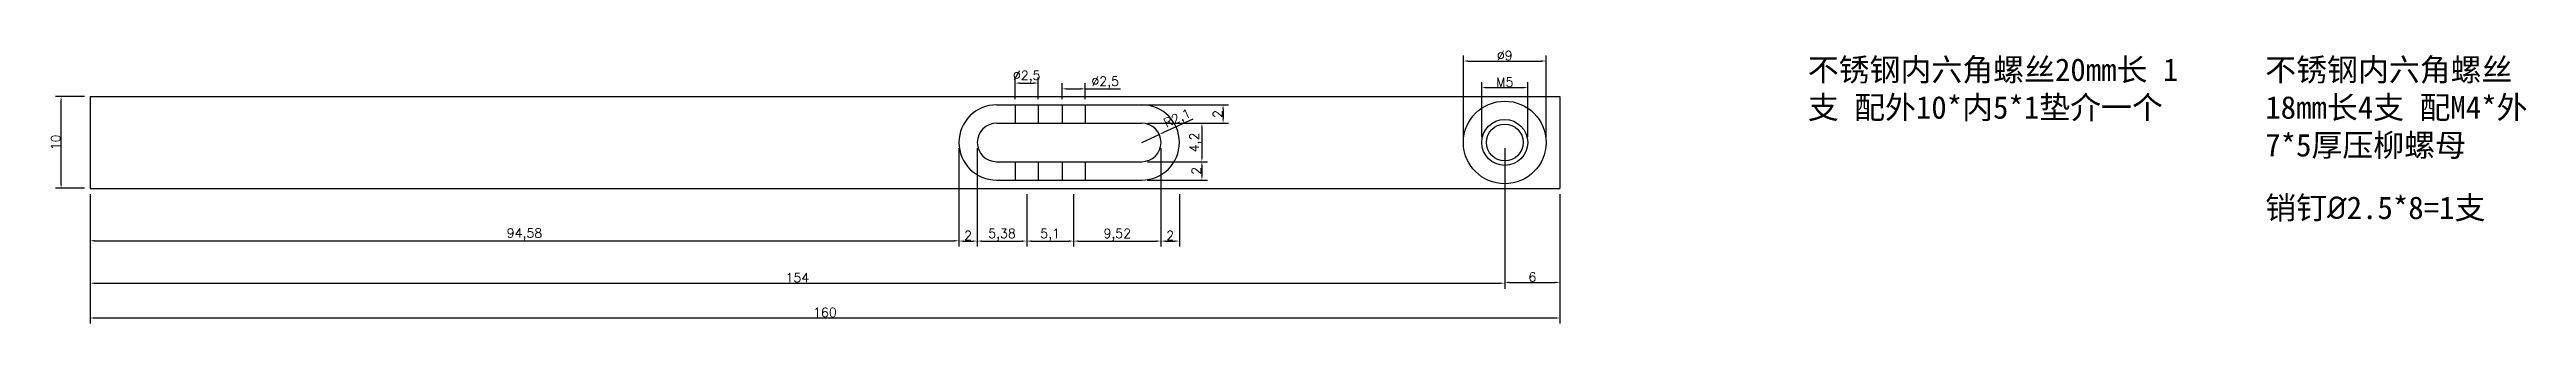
# Model space of a CAD drawing. Header units: millimetres. Extents: x 6817 to 15937, y -5221 to -164.
# Drawn here: x 8963.1 to 9232.8, y -1037.5 to -1007.6 of the extents above; entities that cross this region are included whole.
import ezdxf

# ---------------------------------------------------------------- set-up
doc = ezdxf.new("R2010")
doc.units = ezdxf.units.MM
doc.layers.add('图层2', color=108, linetype='Continuous')
doc.styles.get("Standard").update_dxf_attribs({"font": 'txt', "bigfont": 'gbcbig.shx'})
doc.dimstyles.new('ISO-25', dxfattribs={"dimtxt": 1, "dimasz": 0.5, "dimexe": 0.6, "dimexo": 0.625, "dimgap": 0.1, "dimtad": 1, "dimtxsty": 'Standard', "dimcen": 2.5, "dimadec": 0, "dimazin": 0, "dimtfac": 1, "dimtmove": 0, "dimatfit": 3, "dimfxl": 0, "dimarcsym": 0})

msp = doc.modelspace()

# ---------------------------------------------------------------- texts
at = {"color": 2, "char_height": 2.46562, "attachment_point": 1}
for s, insert, width in [('{\\fSimSun|b0|i0|c134|p2;不锈钢内六角螺丝20mm长 1支 配外10*内5*1垫介一个}', (9154.529, -1008.581), 41.79014), ('{\\fSimSun|b0|i0|c134|p2;不锈钢内六角螺丝18mm长4支 配M4*外7*5厚压柳螺母}', (9204.326, -1008.581), 29.64865), ('{\\fSimSun|b0|i0|c134|p2;销钉\\fISOCPEUR|b0|i0|c0|p34;%%C\\fSimSun|b0|i0|c134|p2;2.5*8=1支}', (9204.326, -1023.627), 29.64865)]:
    msp.add_mtext(s, dxfattribs=dict(at, insert=insert, width=width))

# ---------------------------------------------------------------- blocks, each defined once
blk = doc.blocks.new('*D1643')
at = {"layer": 'Defpoints', "color": 0, "linetype": 'ByBlock', "transparency": 16777216}
for p in [(9082.02, -1017.74), (9083.93, -1016.87)]:
    blk.add_point(p, dxfattribs=at)
at = {"layer": '图层2', "color": 0, "linetype": 'ByBlock', "lineweight": -2, "transparency": 16777216}
for p, q in [((9087.6, -1015.2), (9084.39, -1016.67)), ((9082.02, -1017.74), (9083.93, -1016.87))]:
    blk.add_line(p, q, dxfattribs=at)
at = {"layer": '图层2', "color": 0, "linetype": 'ByBlock', "transparency": 16777216}
blk.add_solid([(9084.35, -1016.59), (9084.42, -1016.74), (9083.93, -1016.87)], dxfattribs=at)
at = {"layer": '图层2', "color": 0, "linetype": 'ByBlock', "transparency": 16777216, "insert": (9085.94, -1015.21), "char_height": 1, "attachment_point": 5, "rotation": 24.4634}
blk.add_mtext('R2,1', dxfattribs=at)
blk = doc.blocks.new('*D1644')
at = {"layer": 'Defpoints', "color": 0, "linetype": 'ByBlock', "transparency": 16777216}
for p in [(8964.39, -1012.74), (8967.54, -1012.74), (8967.54, -1022.74)]:
    blk.add_point(p, dxfattribs=at)
at = {"layer": '图层2', "color": 0, "linetype": 'ByBlock', "lineweight": -2, "transparency": 16777216}
for p, q in [((8966.92, -1012.74), (8963.79, -1012.74)), ((8964.39, -1022.24), (8964.39, -1013.24)), ((8966.92, -1022.74), (8963.79, -1022.74))]:
    blk.add_line(p, q, dxfattribs=at)
at = {"layer": '图层2', "color": 0, "linetype": 'ByBlock', "transparency": 16777216}
for points in [[(8964.3, -1013.24), (8964.47, -1013.24), (8964.39, -1012.74)], [(8964.3, -1022.24), (8964.47, -1022.24), (8964.39, -1022.74)]]:
    blk.add_solid(points, dxfattribs=at)
at = {"layer": '图层2', "color": 0, "linetype": 'ByBlock', "transparency": 16777216, "insert": (8963.79, -1017.74), "char_height": 1, "attachment_point": 5, "rotation": 90}
blk.add_mtext('10', dxfattribs=at)
blk = doc.blocks.new('*D1564')
at = {"layer": 'Defpoints', "color": 0, "linetype": 'ByBlock', "transparency": 16777216}
for p in [(8967.54, -1022.74), (9062.12, -1022.74), (9062.12, -1028.46)]:
    blk.add_point(p, dxfattribs=at)
at = {"layer": '图层2', "color": 0, "linetype": 'ByBlock', "lineweight": -2, "transparency": 16777216}
for p, q in [((8967.54, -1023.37), (8967.54, -1029.06)), ((9062.12, -1023.37), (9062.12, -1029.06)), ((8968.04, -1028.46), (9061.62, -1028.46))]:
    blk.add_line(p, q, dxfattribs=at)
at = {"layer": '图层2', "color": 0, "linetype": 'ByBlock', "transparency": 16777216}
for points in [[(8968.04, -1028.37), (8968.04, -1028.54), (8967.54, -1028.46)], [(9061.62, -1028.37), (9061.62, -1028.54), (9062.12, -1028.46)]]:
    blk.add_solid(points, dxfattribs=at)
at = {"layer": '图层2', "color": 0, "linetype": 'ByBlock', "transparency": 16777216, "insert": (9014.83, -1027.77), "char_height": 1, "attachment_point": 5}
blk.add_mtext('94,58', dxfattribs=at)
blk = doc.blocks.new('*D1645')
at = {"layer": 'Defpoints', "color": 0, "linetype": 'ByBlock', "transparency": 16777216}
for p in [(9062.12, -1017.74), (9064.12, -1017.74), (9064.12, -1028.49)]:
    blk.add_point(p, dxfattribs=at)
at = {"layer": '图层2', "color": 0, "linetype": 'ByBlock', "lineweight": -2, "transparency": 16777216}
for p, q in [((9062.12, -1018.37), (9062.12, -1029.09)), ((9064.12, -1018.37), (9064.12, -1029.09)), ((9062.62, -1028.49), (9063.62, -1028.49))]:
    blk.add_line(p, q, dxfattribs=at)
at = {"layer": '图层2', "color": 0, "linetype": 'ByBlock', "transparency": 16777216}
for points in [[(9062.62, -1028.41), (9062.62, -1028.57), (9062.12, -1028.49)], [(9063.62, -1028.41), (9063.62, -1028.57), (9064.12, -1028.49)]]:
    blk.add_solid(points, dxfattribs=at)
at = {"layer": '图层2', "color": 0, "linetype": 'ByBlock', "transparency": 16777216, "insert": (9063.12, -1027.89), "char_height": 1, "attachment_point": 5}
blk.add_mtext('2', dxfattribs=at)
blk = doc.blocks.new('*D1565')
at = {"layer": 'Defpoints', "color": 0, "linetype": 'ByBlock', "transparency": 16777216}
for p in [(9064.12, -1022.74), (9069.5, -1022.74), (9069.5, -1028.49)]:
    blk.add_point(p, dxfattribs=at)
at = {"layer": '图层2', "color": 0, "linetype": 'ByBlock', "lineweight": -2, "transparency": 16777216}
for p, q in [((9064.12, -1023.37), (9064.12, -1029.09)), ((9069.5, -1023.37), (9069.5, -1029.09)), ((9064.62, -1028.49), (9069, -1028.49))]:
    blk.add_line(p, q, dxfattribs=at)
at = {"layer": '图层2', "color": 0, "linetype": 'ByBlock', "transparency": 16777216}
for points in [[(9064.62, -1028.41), (9064.62, -1028.57), (9064.12, -1028.49)], [(9069, -1028.41), (9069, -1028.57), (9069.5, -1028.49)]]:
    blk.add_solid(points, dxfattribs=at)
at = {"layer": '图层2', "color": 0, "linetype": 'ByBlock', "transparency": 16777216, "insert": (9066.81, -1027.81), "char_height": 1, "attachment_point": 5}
blk.add_mtext('5,38', dxfattribs=at)
blk = doc.blocks.new('*D1566')
at = {"layer": 'Defpoints', "color": 0, "linetype": 'ByBlock', "transparency": 16777216}
for p in [(9069.5, -1022.74), (9074.61, -1022.74), (9074.61, -1028.49)]:
    blk.add_point(p, dxfattribs=at)
at = {"layer": '图层2', "color": 0, "linetype": 'ByBlock', "lineweight": -2, "transparency": 16777216}
for p, q in [((9069.5, -1023.37), (9069.5, -1029.09)), ((9074.61, -1023.37), (9074.61, -1029.09)), ((9070, -1028.49), (9074.11, -1028.49))]:
    blk.add_line(p, q, dxfattribs=at)
at = {"layer": '图层2', "color": 0, "linetype": 'ByBlock', "transparency": 16777216}
for points in [[(9070, -1028.41), (9070, -1028.57), (9069.5, -1028.49)], [(9074.11, -1028.41), (9074.11, -1028.57), (9074.61, -1028.49)]]:
    blk.add_solid(points, dxfattribs=at)
at = {"layer": '图层2', "color": 0, "linetype": 'ByBlock', "transparency": 16777216, "insert": (9072.05, -1027.81), "char_height": 1, "attachment_point": 5}
blk.add_mtext('5,1', dxfattribs=at)
blk = doc.blocks.new('*D1646')
at = {"layer": 'Defpoints', "color": 0, "linetype": 'ByBlock', "transparency": 16777216}
for p in [(9084.12, -1017.74), (9074.61, -1022.74), (9084.12, -1028.49)]:
    blk.add_point(p, dxfattribs=at)
at = {"layer": '图层2', "color": 0, "linetype": 'ByBlock', "lineweight": -2, "transparency": 16777216}
for p, q in [((9084.12, -1018.37), (9084.12, -1029.09)), ((9074.61, -1023.37), (9074.61, -1029.09)), ((9075.11, -1028.49), (9083.62, -1028.49))]:
    blk.add_line(p, q, dxfattribs=at)
at = {"layer": '图层2', "color": 0, "linetype": 'ByBlock', "transparency": 16777216}
for points in [[(9075.11, -1028.41), (9075.11, -1028.57), (9074.61, -1028.49)], [(9083.62, -1028.41), (9083.62, -1028.57), (9084.12, -1028.49)]]:
    blk.add_solid(points, dxfattribs=at)
at = {"layer": '图层2', "color": 0, "linetype": 'ByBlock', "transparency": 16777216, "insert": (9079.36, -1027.81), "char_height": 1, "attachment_point": 5}
blk.add_mtext('9,52', dxfattribs=at)
blk = doc.blocks.new('*D1567')
at = {"layer": 'Defpoints', "color": 0, "linetype": 'ByBlock', "transparency": 16777216}
for p in [(9084.12, -1017.74), (9086.12, -1022.74), (9086.12, -1028.49)]:
    blk.add_point(p, dxfattribs=at)
at = {"layer": '图层2', "color": 0, "linetype": 'ByBlock', "lineweight": -2, "transparency": 16777216}
for p, q in [((9084.12, -1018.37), (9084.12, -1029.09)), ((9086.12, -1023.37), (9086.12, -1029.09)), ((9084.62, -1028.49), (9085.62, -1028.49))]:
    blk.add_line(p, q, dxfattribs=at)
at = {"layer": '图层2', "color": 0, "linetype": 'ByBlock', "transparency": 16777216}
for points in [[(9084.62, -1028.41), (9084.62, -1028.57), (9084.12, -1028.49)], [(9085.62, -1028.41), (9085.62, -1028.57), (9086.12, -1028.49)]]:
    blk.add_solid(points, dxfattribs=at)
at = {"layer": '图层2', "color": 0, "linetype": 'ByBlock', "transparency": 16777216, "insert": (9085.12, -1027.89), "char_height": 1, "attachment_point": 5}
blk.add_mtext('2', dxfattribs=at)
blk = doc.blocks.new('*D1647')
at = {"layer": 'Defpoints', "color": 0, "linetype": 'ByBlock', "transparency": 16777216}
for p in [(9068.25, -1013.64), (9070.75, -1011.27), (9070.75, -1013.64)]:
    blk.add_point(p, dxfattribs=at)
at = {"layer": '图层2', "color": 0, "linetype": 'ByBlock', "lineweight": -2, "transparency": 16777216}
for p, q in [((9068.25, -1013.02), (9068.25, -1010.67)), ((9070.75, -1013.02), (9070.75, -1010.67)), ((9068.75, -1011.27), (9070.25, -1011.27))]:
    blk.add_line(p, q, dxfattribs=at)
at = {"layer": '图层2', "color": 0, "linetype": 'ByBlock', "transparency": 16777216}
for points in [[(9068.75, -1011.19), (9068.75, -1011.36), (9068.25, -1011.27)], [(9070.25, -1011.19), (9070.25, -1011.36), (9070.75, -1011.27)]]:
    blk.add_solid(points, dxfattribs=at)
at = {"layer": '图层2', "color": 0, "linetype": 'ByBlock', "transparency": 16777216, "insert": (9069.5, -1010.59), "char_height": 1, "attachment_point": 5}
blk.add_mtext('%%C2,5', dxfattribs=at)
blk = doc.blocks.new('*D1648')
at = {"layer": 'Defpoints', "color": 0, "linetype": 'ByBlock', "transparency": 16777216}
for p in [(9073.36, -1013.64), (9075.86, -1011.9), (9075.86, -1013.64)]:
    blk.add_point(p, dxfattribs=at)
at = {"layer": '图层2', "color": 0, "linetype": 'ByBlock', "lineweight": -2, "transparency": 16777216}
for p, q in [((9073.36, -1013.02), (9073.36, -1011.3)), ((9073.86, -1011.9), (9075.36, -1011.9)), ((9075.86, -1013.02), (9075.86, -1011.3)), ((9075.86, -1011.9), (9079.72, -1011.9))]:
    blk.add_line(p, q, dxfattribs=at)
at = {"layer": '图层2', "color": 0, "linetype": 'ByBlock', "transparency": 16777216}
for points in [[(9073.86, -1011.82), (9073.86, -1011.99), (9073.36, -1011.9)], [(9075.36, -1011.82), (9075.36, -1011.99), (9075.86, -1011.9)]]:
    blk.add_solid(points, dxfattribs=at)
at = {"layer": '图层2', "color": 0, "linetype": 'ByBlock', "transparency": 16777216, "insert": (9078.04, -1011.22), "char_height": 1, "attachment_point": 5}
blk.add_mtext('%%C2,5', dxfattribs=at)
blk = doc.blocks.new('*D1568')
at = {"layer": 'Defpoints', "color": 0, "linetype": 'ByBlock', "transparency": 16777216}
for p in [(9081.3, -1013.64), (9082.02, -1015.64), (9090.88, -1015.64)]:
    blk.add_point(p, dxfattribs=at)
at = {"layer": '图层2', "color": 0, "linetype": 'ByBlock', "lineweight": -2, "transparency": 16777216}
for p, q in [((9081.93, -1013.64), (9091.48, -1013.64)), ((9082.65, -1015.64), (9091.48, -1015.64)), ((9090.88, -1014.14), (9090.88, -1015.14))]:
    blk.add_line(p, q, dxfattribs=at)
at = {"layer": '图层2', "color": 0, "linetype": 'ByBlock', "transparency": 16777216}
for points in [[(9090.79, -1014.14), (9090.96, -1014.14), (9090.88, -1013.64)], [(9090.79, -1015.14), (9090.96, -1015.14), (9090.88, -1015.64)]]:
    blk.add_solid(points, dxfattribs=at)
at = {"layer": '图层2', "color": 0, "linetype": 'ByBlock', "transparency": 16777216, "insert": (9090.28, -1014.64), "char_height": 1, "attachment_point": 5, "rotation": 90}
blk.add_mtext('2', dxfattribs=at)
blk = doc.blocks.new('*D1649')
at = {"layer": 'Defpoints', "color": 0, "linetype": 'ByBlock', "transparency": 16777216}
for p in [(9082.02, -1015.64), (9082.02, -1019.84), (9088.57, -1019.84)]:
    blk.add_point(p, dxfattribs=at)
at = {"layer": '图层2', "color": 0, "linetype": 'ByBlock', "lineweight": -2, "transparency": 16777216}
for p, q in [((9082.65, -1015.64), (9089.17, -1015.64)), ((9088.57, -1016.14), (9088.57, -1019.34)), ((9082.65, -1019.84), (9089.17, -1019.84))]:
    blk.add_line(p, q, dxfattribs=at)
at = {"layer": '图层2', "color": 0, "linetype": 'ByBlock', "transparency": 16777216}
for points in [[(9088.49, -1016.14), (9088.66, -1016.14), (9088.57, -1015.64)], [(9088.49, -1019.34), (9088.66, -1019.34), (9088.57, -1019.84)]]:
    blk.add_solid(points, dxfattribs=at)
at = {"layer": '图层2', "color": 0, "linetype": 'ByBlock', "transparency": 16777216, "insert": (9087.89, -1017.74), "char_height": 1, "attachment_point": 5, "rotation": 90}
blk.add_mtext('4,2', dxfattribs=at)
blk = doc.blocks.new('*D1569')
at = {"layer": 'Defpoints', "color": 0, "linetype": 'ByBlock', "transparency": 16777216}
for p in [(9082.02, -1019.84), (9082.02, -1021.84), (9088.57, -1021.84)]:
    blk.add_point(p, dxfattribs=at)
at = {"layer": '图层2', "color": 0, "linetype": 'ByBlock', "lineweight": -2, "transparency": 16777216}
for p, q in [((9082.65, -1019.84), (9089.17, -1019.84)), ((9082.65, -1021.84), (9089.17, -1021.84)), ((9088.57, -1020.34), (9088.57, -1021.34))]:
    blk.add_line(p, q, dxfattribs=at)
at = {"layer": '图层2', "color": 0, "linetype": 'ByBlock', "transparency": 16777216}
for points in [[(9088.49, -1020.34), (9088.66, -1020.34), (9088.57, -1019.84)], [(9088.49, -1021.34), (9088.66, -1021.34), (9088.57, -1021.84)]]:
    blk.add_solid(points, dxfattribs=at)
at = {"layer": '图层2', "color": 0, "linetype": 'ByBlock', "transparency": 16777216, "insert": (9087.97, -1020.84), "char_height": 1, "attachment_point": 5, "rotation": 90}
blk.add_mtext('2', dxfattribs=at)
blk = doc.blocks.new('*D1654')
at = {"layer": 'Defpoints', "color": 0, "linetype": 'ByBlock', "transparency": 16777216}
for p in [(9121.54, -1022.74), (9127.54, -1022.74), (9127.54, -1033)]:
    blk.add_point(p, dxfattribs=at)
at = {"layer": '图层2', "color": 0, "linetype": 'ByBlock', "lineweight": -2, "transparency": 16777216}
for p, q in [((9121.54, -1023.37), (9121.54, -1033.6)), ((9127.54, -1023.37), (9127.54, -1033.6)), ((9122.04, -1033), (9127.04, -1033))]:
    blk.add_line(p, q, dxfattribs=at)
at = {"layer": '图层2', "color": 0, "linetype": 'ByBlock', "transparency": 16777216}
for points in [[(9122.04, -1032.91), (9122.04, -1033.08), (9121.54, -1033)], [(9127.04, -1032.91), (9127.04, -1033.08), (9127.54, -1033)]]:
    blk.add_solid(points, dxfattribs=at)
at = {"layer": '图层2', "color": 0, "linetype": 'ByBlock', "transparency": 16777216, "insert": (9124.54, -1032.4), "char_height": 1, "attachment_point": 5}
blk.add_mtext('6', dxfattribs=at)
blk = doc.blocks.new('*D1606')
at = {"layer": 'Defpoints', "color": 0, "linetype": 'ByBlock', "transparency": 16777216}
for p in [(9126.04, -1008.87), (9117.04, -1017.74), (9126.04, -1017.74)]:
    blk.add_point(p, dxfattribs=at)
at = {"layer": '图层2', "color": 0, "linetype": 'ByBlock', "lineweight": -2, "transparency": 16777216}
for p, q in [((9117.04, -1017.12), (9117.04, -1008.27)), ((9126.04, -1017.12), (9126.04, -1008.27)), ((9117.54, -1008.87), (9125.54, -1008.87))]:
    blk.add_line(p, q, dxfattribs=at)
at = {"layer": '图层2', "color": 0, "linetype": 'ByBlock', "transparency": 16777216}
for points in [[(9117.54, -1008.79), (9117.54, -1008.95), (9117.04, -1008.87)], [(9125.54, -1008.79), (9125.54, -1008.95), (9126.04, -1008.87)]]:
    blk.add_solid(points, dxfattribs=at)
at = {"layer": '图层2', "color": 0, "linetype": 'ByBlock', "transparency": 16777216, "insert": (9121.54, -1008.27), "char_height": 1, "attachment_point": 5}
blk.add_mtext('%%C9', dxfattribs=at)
blk = doc.blocks.new('*D1607')
at = {"layer": 'Defpoints', "color": 0, "linetype": 'ByBlock', "transparency": 16777216}
for p in [(9124.04, -1011.77), (9119.04, -1017.74), (9124.04, -1017.74)]:
    blk.add_point(p, dxfattribs=at)
at = {"layer": '图层2', "color": 0, "linetype": 'ByBlock', "lineweight": -2, "transparency": 16777216}
for p, q in [((9119.04, -1017.12), (9119.04, -1011.17)), ((9119.54, -1011.77), (9123.54, -1011.77)), ((9124.04, -1017.12), (9124.04, -1011.17))]:
    blk.add_line(p, q, dxfattribs=at)
at = {"layer": '图层2', "color": 0, "linetype": 'ByBlock', "transparency": 16777216}
for points in [[(9119.54, -1011.68), (9119.54, -1011.85), (9119.04, -1011.77)], [(9123.54, -1011.68), (9123.54, -1011.85), (9124.04, -1011.77)]]:
    blk.add_solid(points, dxfattribs=at)
at = {"layer": '图层2', "color": 0, "linetype": 'ByBlock', "transparency": 16777216, "insert": (9121.54, -1011.17), "char_height": 1, "attachment_point": 5}
blk.add_mtext('M5', dxfattribs=at)
blk = doc.blocks.new('*D1608')
at = {"layer": 'Defpoints', "color": 0, "linetype": 'ByBlock', "transparency": 16777216}
for p in [(9121.54, -1017.74), (8967.54, -1022.74), (9121.54, -1033.08)]:
    blk.add_point(p, dxfattribs=at)
at = {"layer": '图层2', "color": 0, "linetype": 'ByBlock', "lineweight": -2, "transparency": 16777216}
for p, q in [((9121.54, -1018.37), (9121.54, -1033.68)), ((8967.54, -1023.37), (8967.54, -1033.68)), ((8968.04, -1033.08), (9121.04, -1033.08))]:
    blk.add_line(p, q, dxfattribs=at)
at = {"layer": '图层2', "color": 0, "linetype": 'ByBlock', "transparency": 16777216}
for points in [[(8968.04, -1033), (8968.04, -1033.16), (8967.54, -1033.08)], [(9121.04, -1033), (9121.04, -1033.16), (9121.54, -1033.08)]]:
    blk.add_solid(points, dxfattribs=at)
at = {"layer": '图层2', "color": 0, "linetype": 'ByBlock', "transparency": 16777216, "insert": (9044.54, -1032.48), "char_height": 1, "attachment_point": 5}
blk.add_mtext('154', dxfattribs=at)
blk = doc.blocks.new('*D1556')
at = {"layer": 'Defpoints', "color": 0, "linetype": 'ByBlock', "transparency": 16777216}
for p in [(8967.54, -1023.37), (9127.54, -1023.37), (9127.54, -1036.87)]:
    blk.add_point(p, dxfattribs=at)
at = {"layer": '图层2', "color": 0, "linetype": 'ByBlock', "lineweight": -2, "transparency": 16777216}
for p, q in [((8967.54, -1023.99), (8967.54, -1037.47)), ((9127.54, -1023.99), (9127.54, -1037.47)), ((8968.04, -1036.87), (9127.04, -1036.87))]:
    blk.add_line(p, q, dxfattribs=at)
at = {"layer": '图层2', "color": 0, "linetype": 'ByBlock', "transparency": 16777216}
for points in [[(8968.04, -1036.79), (8968.04, -1036.96), (8967.54, -1036.87)], [(9127.04, -1036.79), (9127.04, -1036.96), (9127.54, -1036.87)]]:
    blk.add_solid(points, dxfattribs=at)
at = {"layer": '图层2', "color": 0, "linetype": 'ByBlock', "transparency": 16777216, "insert": (9047.54, -1036.27), "char_height": 1, "attachment_point": 5}
blk.add_mtext('160', dxfattribs=at)

# ---------------------------------------------------------------- dimensions: what is measured, and where the dimension line sits
at = {"layer": '图层2', "color": 3, "linetype": 'ByBlock'}
for base, p1, p2, text, picture, middle in [((9126.04, -1008.869), (9117.04, -1017.743), (9126.04, -1017.743), '%%C<>', '*D1606', (9121.54, -1008.269)), ((9075.855, -1011.902), (9073.355, -1013.643), (9075.855, -1013.643), '%%C<>', '*D1648', (9078.039, -1011.218)), ((9124.04, -1011.767), (9119.04, -1017.743), (9124.04, -1017.743), 'M<>', '*D1607', (9121.54, -1011.167))]:
    dim = msp.add_linear_dim(base=base, p1=p1, p2=p2, text=text, dimstyle='ISO-25', dxfattribs=at)
    dim.commit()
    dim.dimension.update_dxf_attribs({"geometry": picture, "text_midpoint": middle})
dim = msp.add_linear_dim(base=(9070.753, -1011.273), p1=(9068.253, -1013.643), p2=(9070.753, -1013.643), text='%%C<>', dimstyle='ISO-25', dxfattribs=at)
dim.commit()
dim.dimension.update_dxf_attribs({"geometry": '*D1647', "text_midpoint": (9069.503, -1011.273), "dimtype": 160})
for base, p1, p2, picture, middle in [((8964.386, -1012.743), (8967.54, -1022.743), (8967.54, -1012.743), '*D1644', (8963.786, -1017.743)), ((9090.876, -1015.643), (9081.301, -1013.643), (9082.021, -1015.643), '*D1568', (9090.276, -1014.643)), ((9088.572, -1019.843), (9082.021, -1015.643), (9082.021, -1019.843), '*D1649', (9087.889, -1017.743)), ((9088.572, -1021.843), (9082.021, -1019.843), (9082.021, -1021.843), '*D1569', (9087.972, -1020.843))]:
    dim = msp.add_linear_dim(base=base, p1=p1, p2=p2, angle=90, dimstyle='ISO-25', dxfattribs=at)
    dim.commit()
    dim.dimension.update_dxf_attribs({"geometry": picture, "text_midpoint": middle})
dim = msp.add_radius_dim(center=(9082.021, -1017.743), mpoint=(9083.933, -1016.873), dimstyle='ISO-25', dxfattribs=at)
dim.commit()
dim.dimension.update_dxf_attribs({"geometry": '*D1643', "text_midpoint": (9085.941, -1015.209)})
for base, p1, p2, picture, middle in [((9121.54, -1033.08), (8967.54, -1022.743), (9121.54, -1017.743), '*D1608', (9044.54, -1032.48)), ((9064.121, -1028.491), (9062.121, -1017.743), (9064.121, -1017.743), '*D1645', (9063.121, -1027.891)), ((9084.121, -1028.491), (9074.605, -1022.743), (9084.121, -1017.743), '*D1646', (9079.363, -1027.808)), ((9086.121, -1028.491), (9084.121, -1017.743), (9086.121, -1022.743), '*D1567', (9085.121, -1027.891)), ((9062.121, -1028.456), (8967.54, -1022.743), (9062.121, -1022.743), '*D1564', (9014.831, -1027.773)), ((9127.54, -1036.873), (8967.54, -1023.368), (9127.54, -1023.368), '*D1556', (9047.54, -1036.273)), ((9069.503, -1028.491), (9064.121, -1022.743), (9069.503, -1022.743), '*D1565', (9066.812, -1027.808)), ((9074.605, -1028.491), (9069.503, -1022.743), (9074.605, -1022.743), '*D1566', (9072.054, -1027.808)), ((9127.54, -1032.997), (9121.54, -1022.743), (9127.54, -1022.743), '*D1654', (9124.54, -1032.397))]:
    dim = msp.add_linear_dim(base=base, p1=p1, p2=p2, dimstyle='ISO-25', dxfattribs=at)
    dim.commit()
    dim.dimension.update_dxf_attribs({"geometry": picture, "text_midpoint": middle})

# ---------------------------------------------------------------- linework, layer by layer
at = {"layer": '图层2', "color": 6, "linetype": 'ByBlock'}
for p, q in [((8967.54, -1012.743), (8967.54, -1022.743)), ((8967.54, -1012.743), (9127.54, -1012.743)), ((9066.221, -1013.643), (9082.021, -1013.643)), ((9127.54, -1012.743), (9127.54, -1022.743)), ((9066.221, -1015.643), (9082.021, -1015.643)), ((9066.221, -1019.843), (9082.021, -1019.843)), ((9066.221, -1021.843), (9082.021, -1021.843)), ((8967.54, -1022.743), (9127.54, -1022.743))]:
    msp.add_line(p, q, dxfattribs=at)
at = {"layer": '图层2', "color": 2, "linetype": 'ByBlock'}
for p, q in [((9068.253, -1013.643), (9068.253, -1015.643)), ((9070.753, -1013.643), (9070.753, -1015.643)), ((9073.355, -1013.643), (9073.355, -1015.643)), ((9075.855, -1013.643), (9075.855, -1015.643)), ((9068.253, -1019.843), (9068.253, -1021.843)), ((9070.753, -1019.843), (9070.753, -1021.843)), ((9073.355, -1019.843), (9073.355, -1021.843)), ((9075.855, -1019.843), (9075.855, -1021.843))]:
    msp.add_line(p, q, dxfattribs=at)
at = {"layer": '图层2', "color": 6, "linetype": 'ByBlock'}
msp.add_circle((9121.54, -1017.743), 4.5, dxfattribs=at)
at = {"layer": '图层2', "color": 2, "linetype": 'ByBlock'}
msp.add_circle((9121.54, -1017.743), 2.5, dxfattribs=at)
at = {"layer": '图层2', "color": 4, "linetype": 'ByBlock'}
msp.add_circle((9121.54, -1017.743), 2, dxfattribs=at)
at = {"layer": '图层2', "color": 6, "linetype": 'ByBlock'}
for centre, radius, start, end in [((9066.221, -1017.743), 4.1, 90, 270), ((9082.021, -1017.743), 4.1, 270, 90), ((9066.221, -1017.743), 2.1, 90, 270), ((9082.021, -1017.743), 2.1, 270, 90)]:
    msp.add_arc(centre, radius, start, end, dxfattribs=at)

msp.set_redraw_order([(e.dxf.handle, doc.entitydb.next_handle()) for e in msp.query("TEXT MTEXT ATTDEF DIMENSION ARC_DIMENSION")])  # texts and dimensions are drawn at this point

doc.saveas('drawing.dxf')
